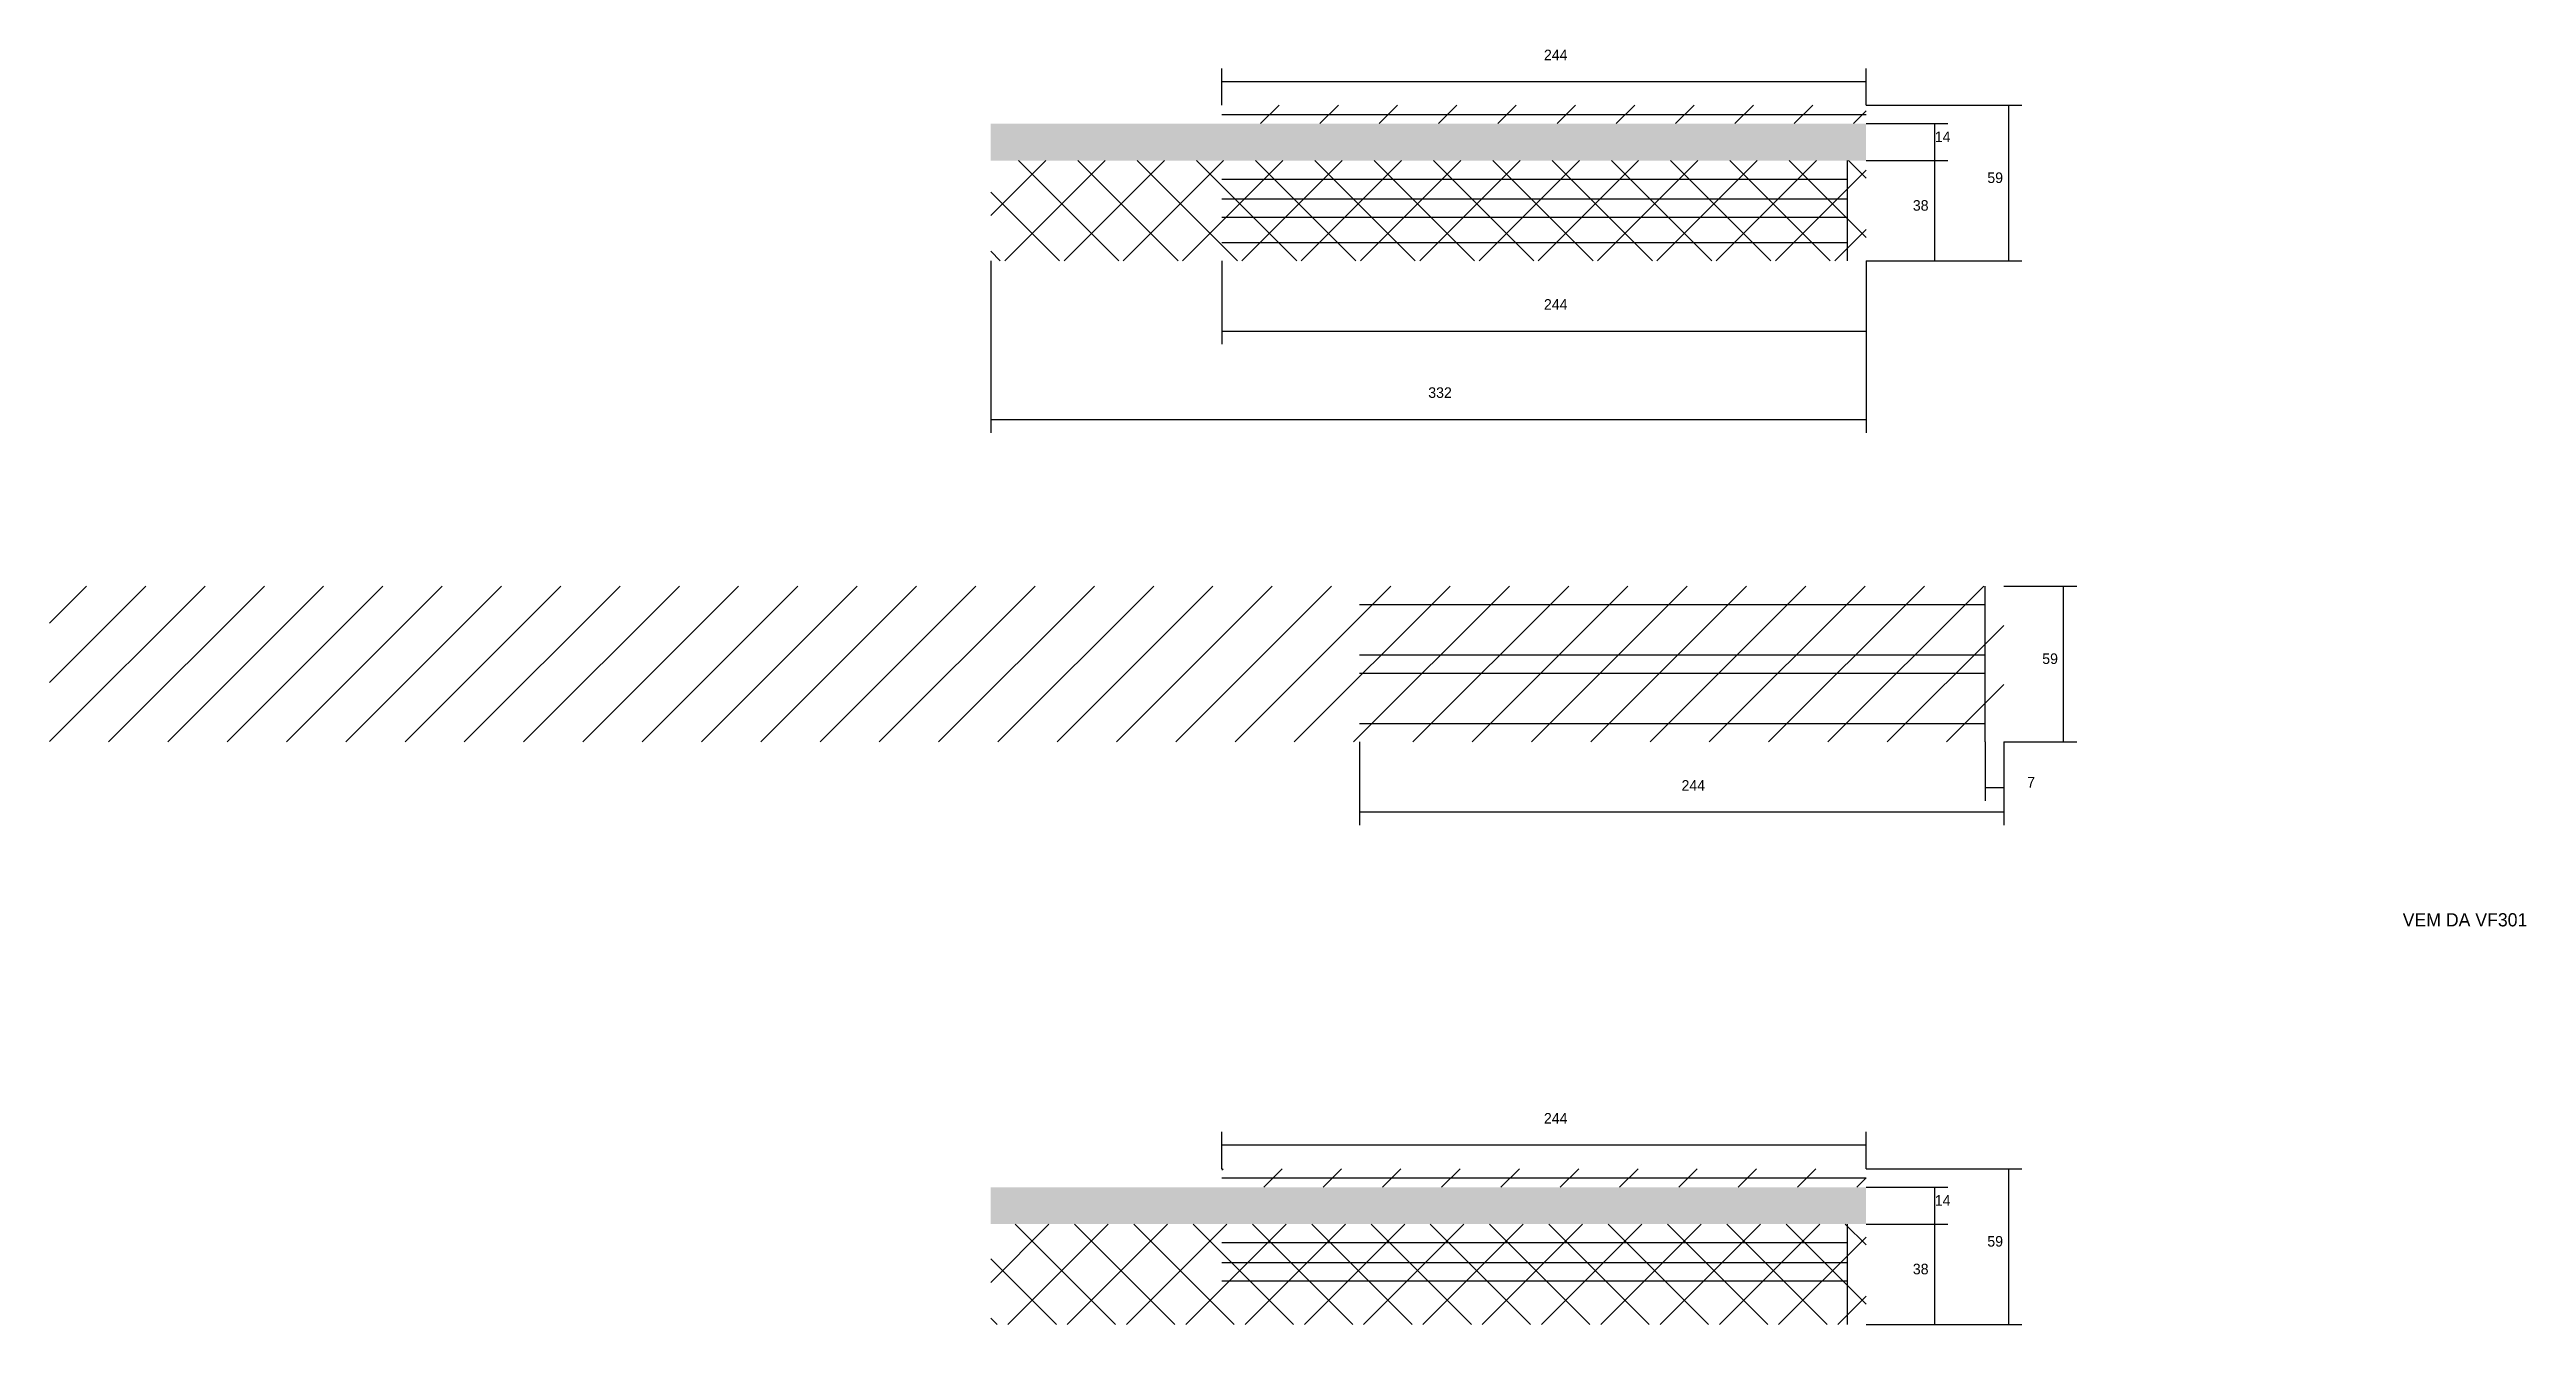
# Model space of a CAD drawing. Header units: metres. Extents: x 5072 to 9218, y 6461 to 6973.
# Drawn here: x 5072 to 6010, y 6490 to 6973 of the extents above; entities that cross this region are included whole.
import ezdxf

# ---------------------------------------------------------------- set-up
doc = ezdxf.new("R2010")
doc.units = ezdxf.units.M
for name, color, linetype in [('COTA', 241, 'Continuous'), ('Painéis', 200, 'Continuous'), ('REAPROVEITAMENTO', 251, 'Continuous'), ('SARR_2.2x7', 40, 'Continuous'), ('Texto Seção', 7, 'Continuous')]:
    doc.layers.add(name, color=color, linetype=linetype)

msp = doc.modelspace()

# ---------------------------------------------------------------- texts
at = {"layer": 'COTA'}
for s, p in [('244', (5638.1, 6969.2)), ('244', (5638.1, 6874.7)), ('332', (5594.3, 6841.3)), ('59', (5826.8, 6740.5)), ('7', (5821.1, 6693.7)), ('244', (5690.2, 6692.5)), ('244', (5638.1, 6566.4))]:
    msp.add_text(s, height=4, dxfattribs=at).set_placement(p)
at = {"layer": 'Painéis'}
for s, p in [('14', (5786.1, 6938.2)), ('59', (5806, 6922.7)), ('38', (5777.8, 6912.2)), ('14', (5786.1, 6535.3)), ('59', (5806, 6519.8)), ('38', (5777.8, 6509.3))]:
    msp.add_text(s, height=4, dxfattribs=at).set_placement(p)
at = {"layer": 'Texto Seção'}
msp.add_text('VEM DA VF301', height=5, dxfattribs=at).set_placement((5963.3, 6641.1))

# ---------------------------------------------------------------- hatches: boundary and pattern name
at = {"layer": 'COTA'}
h = msp.add_hatch(dxfattribs=at)
h.set_pattern_fill('AR-CONC', scale=0.03)
h.paths.add_polyline_path([(5428.6, 6931.2), (5428.6, 6945.2), (5428.6, 6945.2), (5760.1, 6945.2), (5760.1, 6945.2), (5760.1, 6931.2), (5760.1, 6931.2), (5428.6, 6931.2)])
h = msp.add_hatch(dxfattribs=at)
h.set_pattern_fill('AR-CONC', scale=0.03)
h.paths.add_polyline_path([(5428.6, 6528.3), (5428.6, 6542.3), (5428.6, 6542.3), (5760.1, 6542.3), (5760.1, 6542.3), (5760.1, 6528.3), (5760.1, 6528.3), (5428.6, 6528.3)])
at = {"layer": 'REAPROVEITAMENTO'}
h = msp.add_hatch(dxfattribs=at)
h.set_pattern_fill('ANSI31', scale=5)
h.paths.add_polyline_path([(5760.1, 6952.2), (5760.1, 6945.2), (5760.1, 6945.2), (5516.1, 6945.2), (5516.1, 6945.2), (5516.1, 6952.2), (5516.1, 6952.2), (5760.1, 6952.2)])
h = msp.add_hatch(dxfattribs=at)
h.set_pattern_fill('ANSI37', scale=5)
h.paths.add_polyline_path([(5428.6, 6893.2), (5428.6, 6931.2), (5428.6, 6931.2), (5760.1, 6931.2), (5760.1, 6931.2), (5760.1, 6893.2), (5760.1, 6893.2), (5428.6, 6893.2)])
h = msp.add_hatch(dxfattribs=at)
h.set_pattern_fill('ANSI31', scale=5)
h.paths.add_polyline_path([(5812.2, 6711), (5812.2, 6770), (5812.2, 6770), (5072.2, 6770), (5072.2, 6770), (5072.2, 6711), (5072.2, 6711), (5812.2, 6711)])
h = msp.add_hatch(dxfattribs=at)
h.set_pattern_fill('ANSI31', scale=5)
h.paths.add_polyline_path([(5760.1, 6549.3), (5760.1, 6542.3), (5760.1, 6542.3), (5516.1, 6542.3), (5516.1, 6542.3), (5516.1, 6549.3), (5516.1, 6549.3), (5760.1, 6549.3)])
h = msp.add_hatch(dxfattribs=at)
h.set_pattern_fill('ANSI37', scale=5)
h.paths.add_polyline_path([(5428.6, 6490.3), (5428.6, 6528.3), (5428.6, 6528.3), (5760.1, 6528.3), (5760.1, 6528.3), (5760.1, 6490.3), (5760.1, 6490.3), (5428.6, 6490.3)])

# ---------------------------------------------------------------- linework, layer by layer
at = {"layer": 'COTA'}
for p, q in [((5516.1, 6952.2), (5516.1, 6966.1)), ((5516.1, 6961.1), (5760.1, 6961.1)), ((5760.1, 6952.2), (5760.1, 6966.1)), ((5428.6, 6893.2), (5428.6, 6828.1)), ((5516.1, 6893.2), (5516.1, 6861.6)), ((5760.1, 6893.2), (5760.1, 6861.6)), ((5760.1, 6893.2), (5760.1, 6828.1)), ((5516.1, 6866.6), (5760.1, 6866.6)), ((5428.6, 6833.1), (5760.1, 6833.1)), ((5812.2, 6770), (5839.9, 6770)), ((5834.9, 6711), (5834.9, 6770)), ((5568.2, 6711), (5568.2, 6679.5)), ((5805.2, 6711), (5805.2, 6688.7)), ((5812.2, 6711), (5839.9, 6711)), ((5812.2, 6711), (5812.2, 6679.5)), ((5812.2, 6711), (5812.2, 6688.7)), ((5805.2, 6693.7), (5812.2, 6693.7)), ((5568.2, 6684.5), (5812.2, 6684.5)), ((5516.1, 6549.3), (5516.1, 6563.3)), ((5516.1, 6558.3), (5760.1, 6558.3)), ((5760.1, 6549.3), (5760.1, 6563.3))]:
    msp.add_line(p, q, dxfattribs=at)
at = {"layer": 'Painéis'}
for p, q in [((5760.1, 6952.2), (5819.1, 6952.2)), ((5814.1, 6893.2), (5814.1, 6952.2)), ((5760.1, 6945.2), (5791.1, 6945.2)), ((5786.1, 6931.2), (5786.1, 6945.2)), ((5760.1, 6931.2), (5791.1, 6931.2)), ((5760.1, 6931.2), (5791.1, 6931.2)), ((5786.1, 6893.2), (5786.1, 6931.2)), ((5760.1, 6893.2), (5791.1, 6893.2)), ((5760.1, 6893.2), (5819.1, 6893.2)), ((5760.1, 6549.3), (5819.1, 6549.3)), ((5814.1, 6490.3), (5814.1, 6549.3)), ((5760.1, 6542.3), (5791.1, 6542.3)), ((5786.1, 6528.3), (5786.1, 6542.3)), ((5760.1, 6528.3), (5791.1, 6528.3)), ((5760.1, 6528.3), (5791.1, 6528.3)), ((5786.1, 6490.3), (5786.1, 6528.3)), ((5760.1, 6490.3), (5791.1, 6490.3)), ((5760.1, 6490.3), (5819.1, 6490.3))]:
    msp.add_line(p, q, dxfattribs=at)
at = {"layer": 'SARR_2.2x7'}
for p, q in [((5516.1, 6948.7), (5760.1, 6948.7)), ((5516.1, 6924.2), (5753.1, 6924.2)), ((5753.1, 6893.2), (5753.1, 6931.2)), ((5516.1, 6916.7), (5753.1, 6916.7)), ((5516.1, 6909.7), (5753.1, 6909.7)), ((5516.1, 6900.2), (5753.1, 6900.2)), ((5568.2, 6763), (5805.2, 6763)), ((5805.2, 6711), (5805.2, 6770)), ((5568.2, 6744), (5805.2, 6744)), ((5568.2, 6737), (5805.2, 6737)), ((5568.2, 6718), (5805.2, 6718)), ((5516.1, 6545.8), (5760.1, 6545.8)), ((5753.1, 6490.3), (5753.1, 6528.3)), ((5516.1, 6521.3), (5753.1, 6521.3)), ((5516.1, 6513.8), (5753.1, 6513.8)), ((5516.1, 6506.8), (5753.1, 6506.8))]:
    msp.add_line(p, q, dxfattribs=at)

msp.set_redraw_order([(e.dxf.handle, doc.entitydb.next_handle()) for e in msp.query("TEXT MTEXT ATTDEF DIMENSION ARC_DIMENSION")])  # texts and dimensions are drawn at this point

doc.saveas('drawing.dxf')
